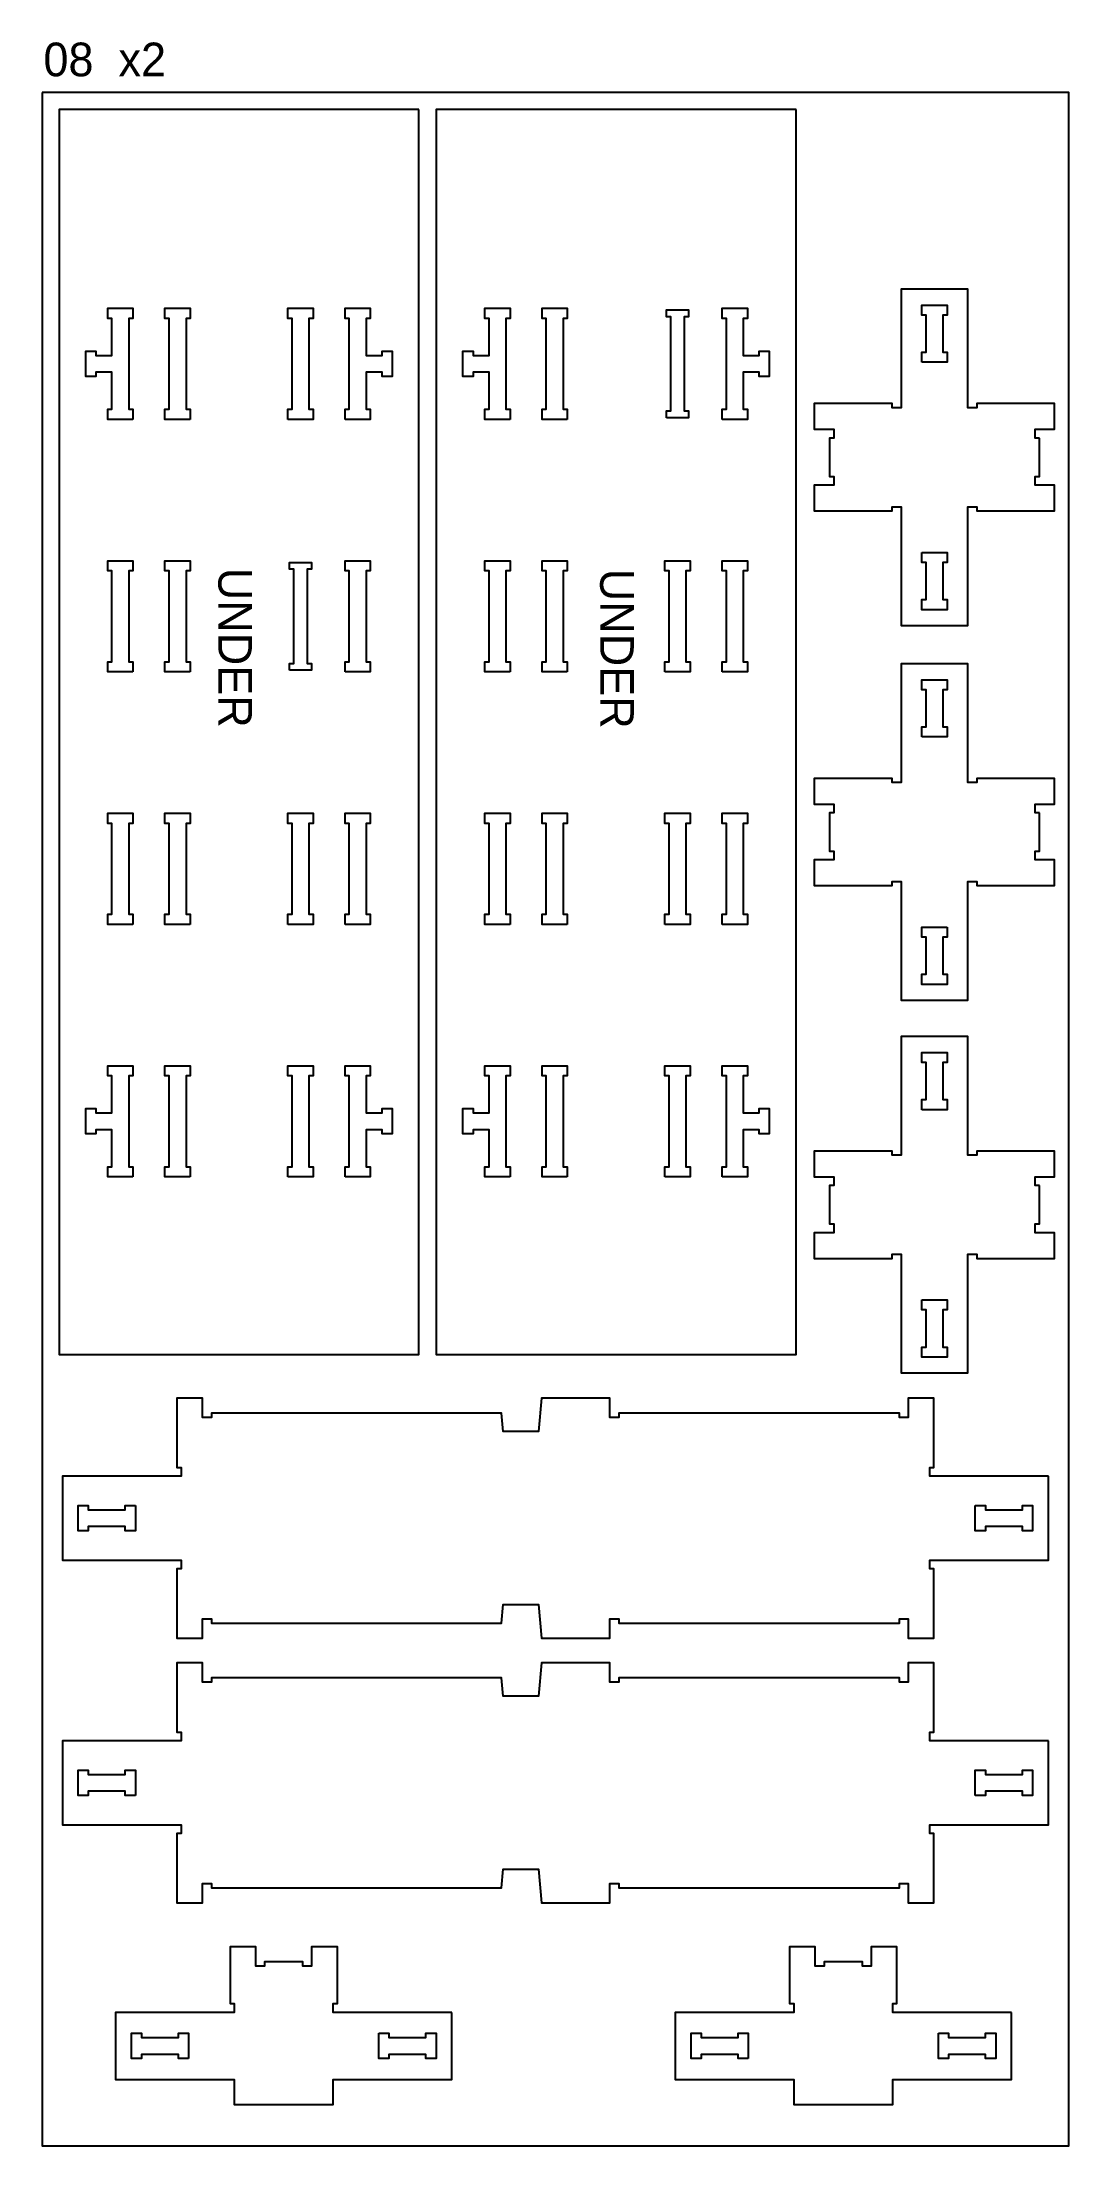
# Model space of a CAD drawing. Header units: inches. Extents: x -19170 to 42346, y 18707 to 54393.
# Drawn here: x 9126 to 10346, y 21707 to 24206 of the extents above; entities that cross this region are included whole.
import ezdxf

# ---------------------------------------------------------------- set-up
doc = ezdxf.new("R2010")
doc.units = ezdxf.units.IN
doc.header["$MEASUREMENT"] = 0
for name, color, linetype in [('0_SHEET_StructuralSheet 2440x1220x18', 1, 'CONTINUOUS'), ('1_3mmTOOL_2mmDEEP_CENTRE', 2, 'CONTINUOUS'), ('4_6mmTOOL_CUTTHROUGH_INSIDE', 4, 'CONTINUOUS'), ('5_6mmTOOL_CUTTHROUGH_OUTSIDE', 5, 'CONTINUOUS')]:
    doc.layers.add(name, color=color, linetype=linetype)

msp = doc.modelspace()

# ---------------------------------------------------------------- texts
at = {"layer": '0_SHEET_StructuralSheet 2440x1220x18', "insert": (9127.6, 24205.8), "char_height": 40, "attachment_point": 1}
msp.add_mtext_dynamic_manual_height_columns('08  x2', width=871.788, gutter_width=200, heights=[0], dxfattribs=at)
at = {"layer": '1_3mmTOOL_2mmDEEP_CENTRE', "char_height": 40, "attachment_point": 1, "rotation": 270}
for insert in [(9375.4, 23646.3), (9829.1, 23645.1)]:
    msp.add_mtext_dynamic_manual_height_columns('{\\W4.33531; }UNDER', width=533.492, gutter_width=200, heights=[0], dxfattribs=dict(at, insert=insert))

# ---------------------------------------------------------------- linework, layer by layer
at = {"layer": '0_SHEET_StructuralSheet 2440x1220x18'}
msp.add_lwpolyline([(9126, 24146.6), (9126, 21706.6), (10346, 21706.6), (10346, 24146.6)], close=True, dxfattribs=at)
at = {"layer": '4_6mmTOOL_CUTTHROUGH_INSIDE'}
for points in [[(9234, 23758.1), (9204, 23758.1), (9204, 23770.1), (9209, 23770.1), (9209, 23814.1), (9190, 23814.1), (9190, 23809.1), (9178, 23809.1), (9178, 23839.1), (9190, 23839.1), (9190, 23834.1), (9209, 23834.1), (9209, 23878.1), (9204, 23878.1), (9204, 23890.1), (9234, 23890.1), (9234, 23878.1), (9229, 23878.1), (9229, 23770.1), (9234, 23770.1)], [(9302, 23758.1), (9272, 23758.1), (9272, 23770.1), (9277, 23770.1), (9277, 23878.1), (9272, 23878.1), (9272, 23890.1), (9302, 23890.1), (9302, 23878.1), (9297, 23878.1), (9297, 23770.1), (9302, 23770.1)], [(9418, 23758.1), (9418, 23770.1), (9423, 23770.1), (9423, 23878.1), (9418, 23878.1), (9418, 23890.1), (9448, 23890.1), (9448, 23878.1), (9443, 23878.1), (9443, 23770.1), (9448, 23770.1), (9448, 23758.1)], [(9486, 23758.1), (9486, 23770.1), (9491, 23770.1), (9491, 23878.1), (9486, 23878.1), (9486, 23890.1), (9516, 23890.1), (9516, 23878.1), (9511, 23878.1), (9511, 23834.1), (9530, 23834.1), (9530, 23839.1), (9542, 23839.1), (9542, 23809.1), (9530, 23809.1), (9530, 23814.1), (9511, 23814.1), (9511, 23770.1), (9516, 23770.1), (9516, 23758.1)], [(9682, 23758.1), (9652, 23758.1), (9652, 23770.1), (9657, 23770.1), (9657, 23814.1), (9638, 23814.1), (9638, 23809.1), (9626, 23809.1), (9626, 23839.1), (9638, 23839.1), (9638, 23834.1), (9657, 23834.1), (9657, 23878.1), (9652, 23878.1), (9652, 23890.1), (9682, 23890.1), (9682, 23878.1), (9677, 23878.1), (9677, 23770.1), (9682, 23770.1)], [(9750, 23758.1), (9720, 23758.1), (9720, 23770.1), (9725, 23770.1), (9725, 23878.1), (9720, 23878.1), (9720, 23890.1), (9750, 23890.1), (9750, 23878.1), (9745, 23878.1), (9745, 23770.1), (9750, 23770.1)], [(9868, 23760.1), (9868, 23768.1), (9873, 23768.1), (9873, 23880.1), (9868, 23880.1), (9868, 23888.1), (9894, 23888.1), (9894, 23880.1), (9889, 23880.1), (9889, 23768.1), (9894, 23768.1), (9894, 23760.1)], [(9934, 23758.1), (9934, 23770.1), (9939, 23770.1), (9939, 23878.1), (9934, 23878.1), (9934, 23890.1), (9964, 23890.1), (9964, 23878.1), (9959, 23878.1), (9959, 23834.1), (9978, 23834.1), (9978, 23839.1), (9990, 23839.1), (9990, 23809.1), (9978, 23809.1), (9978, 23814.1), (9959, 23814.1), (9959, 23770.1), (9964, 23770.1), (9964, 23758.1)], [(10171.2, 23826), (10171.2, 23838), (10176.2, 23838), (10176.2, 23882), (10171.2, 23882), (10171.2, 23894), (10201.2, 23894), (10201.2, 23882), (10196.2, 23882), (10196.2, 23838), (10201.2, 23838), (10201.2, 23826)], [(10171.2, 23600), (10201.2, 23600), (10201.2, 23588), (10196.2, 23588), (10196.2, 23544), (10201.2, 23544), (10201.2, 23532), (10171.2, 23532), (10171.2, 23544), (10176.2, 23544), (10176.2, 23588), (10171.2, 23588)], [(9234, 23458.1), (9204, 23458.1), (9204, 23470.1), (9209, 23470.1), (9209, 23578.1), (9204, 23578.1), (9204, 23590.1), (9234, 23590.1), (9234, 23578.1), (9229, 23578.1), (9229, 23470.1), (9234, 23470.1)], [(9302, 23458.1), (9272, 23458.1), (9272, 23470.1), (9277, 23470.1), (9277, 23578.1), (9272, 23578.1), (9272, 23590.1), (9302, 23590.1), (9302, 23578.1), (9297, 23578.1), (9297, 23470.1), (9302, 23470.1)], [(9420, 23460.1), (9420, 23468.1), (9425, 23468.1), (9425, 23580.1), (9420, 23580.1), (9420, 23588.1), (9446, 23588.1), (9446, 23580.1), (9441, 23580.1), (9441, 23468.1), (9446, 23468.1), (9446, 23460.1)], [(9486, 23458.1), (9486, 23470.1), (9491, 23470.1), (9491, 23578.1), (9486, 23578.1), (9486, 23590.1), (9516, 23590.1), (9516, 23578.1), (9511, 23578.1), (9511, 23470.1), (9516, 23470.1), (9516, 23458.1)], [(9682, 23458.1), (9652, 23458.1), (9652, 23470.1), (9657, 23470.1), (9657, 23578.1), (9652, 23578.1), (9652, 23590.1), (9682, 23590.1), (9682, 23578.1), (9677, 23578.1), (9677, 23470.1), (9682, 23470.1)], [(9750, 23458.1), (9720, 23458.1), (9720, 23470.1), (9725, 23470.1), (9725, 23578.1), (9720, 23578.1), (9720, 23590.1), (9750, 23590.1), (9750, 23578.1), (9745, 23578.1), (9745, 23470.1), (9750, 23470.1)], [(9866, 23458.1), (9866, 23470.1), (9871, 23470.1), (9871, 23578.1), (9866, 23578.1), (9866, 23590.1), (9896, 23590.1), (9896, 23578.1), (9891, 23578.1), (9891, 23470.1), (9896, 23470.1), (9896, 23458.1)], [(9934, 23458.1), (9934, 23470.1), (9939, 23470.1), (9939, 23578.1), (9934, 23578.1), (9934, 23590.1), (9964, 23590.1), (9964, 23578.1), (9959, 23578.1), (9959, 23470.1), (9964, 23470.1), (9964, 23458.1)], [(10171.2, 23380.8), (10171.2, 23392.8), (10176.2, 23392.8), (10176.2, 23436.8), (10171.2, 23436.8), (10171.2, 23448.8), (10201.2, 23448.8), (10201.2, 23436.8), (10196.2, 23436.8), (10196.2, 23392.8), (10201.2, 23392.8), (10201.2, 23380.8)], [(9234, 23158.1), (9204, 23158.1), (9204, 23170.1), (9209, 23170.1), (9209, 23278.1), (9204, 23278.1), (9204, 23290.1), (9234, 23290.1), (9234, 23278.1), (9229, 23278.1), (9229, 23170.1), (9234, 23170.1)], [(9302, 23158.1), (9272, 23158.1), (9272, 23170.1), (9277, 23170.1), (9277, 23278.1), (9272, 23278.1), (9272, 23290.1), (9302, 23290.1), (9302, 23278.1), (9297, 23278.1), (9297, 23170.1), (9302, 23170.1)], [(9418, 23158.1), (9418, 23170.1), (9423, 23170.1), (9423, 23278.1), (9418, 23278.1), (9418, 23290.1), (9448, 23290.1), (9448, 23278.1), (9443, 23278.1), (9443, 23170.1), (9448, 23170.1), (9448, 23158.1)], [(9486, 23158.1), (9486, 23170.1), (9491, 23170.1), (9491, 23278.1), (9486, 23278.1), (9486, 23290.1), (9516, 23290.1), (9516, 23278.1), (9511, 23278.1), (9511, 23170.1), (9516, 23170.1), (9516, 23158.1)], [(9682, 23158.1), (9652, 23158.1), (9652, 23170.1), (9657, 23170.1), (9657, 23278.1), (9652, 23278.1), (9652, 23290.1), (9682, 23290.1), (9682, 23278.1), (9677, 23278.1), (9677, 23170.1), (9682, 23170.1)], [(9750, 23158.1), (9720, 23158.1), (9720, 23170.1), (9725, 23170.1), (9725, 23278.1), (9720, 23278.1), (9720, 23290.1), (9750, 23290.1), (9750, 23278.1), (9745, 23278.1), (9745, 23170.1), (9750, 23170.1)], [(9866, 23158.1), (9866, 23170.1), (9871, 23170.1), (9871, 23278.1), (9866, 23278.1), (9866, 23290.1), (9896, 23290.1), (9896, 23278.1), (9891, 23278.1), (9891, 23170.1), (9896, 23170.1), (9896, 23158.1)], [(9934, 23158.1), (9934, 23170.1), (9939, 23170.1), (9939, 23278.1), (9934, 23278.1), (9934, 23290.1), (9964, 23290.1), (9964, 23278.1), (9959, 23278.1), (9959, 23170.1), (9964, 23170.1), (9964, 23158.1)], [(10201.2, 23154.8), (10201.2, 23142.8), (10196.2, 23142.8), (10196.2, 23098.8), (10201.2, 23098.8), (10201.2, 23086.8), (10171.2, 23086.8), (10171.2, 23098.8), (10176.2, 23098.8), (10176.2, 23142.8), (10171.2, 23142.8), (10171.2, 23154.8)], [(10171.2, 22937.9), (10171.2, 22949.9), (10176.2, 22949.9), (10176.2, 22993.9), (10171.2, 22993.9), (10171.2, 23005.9), (10201.2, 23005.9), (10201.2, 22993.9), (10196.2, 22993.9), (10196.2, 22949.9), (10201.2, 22949.9), (10201.2, 22937.9)], [(9234, 22858.1), (9204, 22858.1), (9204, 22870.1), (9209, 22870.1), (9209, 22914.1), (9190, 22914.1), (9190, 22909.1), (9178, 22909.1), (9178, 22939.1), (9190, 22939.1), (9190, 22934.1), (9209, 22934.1), (9209, 22978.1), (9204, 22978.1), (9204, 22990.1), (9234, 22990.1), (9234, 22978.1), (9229, 22978.1), (9229, 22870.1), (9234, 22870.1)], [(9302, 22858.1), (9272, 22858.1), (9272, 22870.1), (9277, 22870.1), (9277, 22978.1), (9272, 22978.1), (9272, 22990.1), (9302, 22990.1), (9302, 22978.1), (9297, 22978.1), (9297, 22870.1), (9302, 22870.1)], [(9418, 22858.1), (9418, 22870.1), (9423, 22870.1), (9423, 22978.1), (9418, 22978.1), (9418, 22990.1), (9448, 22990.1), (9448, 22978.1), (9443, 22978.1), (9443, 22870.1), (9448, 22870.1), (9448, 22858.1)], [(9486, 22858.1), (9486, 22870.1), (9491, 22870.1), (9491, 22978.1), (9486, 22978.1), (9486, 22990.1), (9516, 22990.1), (9516, 22978.1), (9511, 22978.1), (9511, 22934.1), (9530, 22934.1), (9530, 22939.1), (9542, 22939.1), (9542, 22909.1), (9530, 22909.1), (9530, 22914.1), (9511, 22914.1), (9511, 22870.1), (9516, 22870.1), (9516, 22858.1)], [(9682, 22858.1), (9652, 22858.1), (9652, 22870.1), (9657, 22870.1), (9657, 22914.1), (9638, 22914.1), (9638, 22909.1), (9626, 22909.1), (9626, 22939.1), (9638, 22939.1), (9638, 22934.1), (9657, 22934.1), (9657, 22978.1), (9652, 22978.1), (9652, 22990.1), (9682, 22990.1), (9682, 22978.1), (9677, 22978.1), (9677, 22870.1), (9682, 22870.1)], [(9750, 22858.1), (9720, 22858.1), (9720, 22870.1), (9725, 22870.1), (9725, 22978.1), (9720, 22978.1), (9720, 22990.1), (9750, 22990.1), (9750, 22978.1), (9745, 22978.1), (9745, 22870.1), (9750, 22870.1)], [(9866, 22858.1), (9866, 22870.1), (9871, 22870.1), (9871, 22978.1), (9866, 22978.1), (9866, 22990.1), (9896, 22990.1), (9896, 22978.1), (9891, 22978.1), (9891, 22870.1), (9896, 22870.1), (9896, 22858.1)], [(9934, 22858.1), (9934, 22870.1), (9939, 22870.1), (9939, 22978.1), (9934, 22978.1), (9934, 22990.1), (9964, 22990.1), (9964, 22978.1), (9959, 22978.1), (9959, 22934.1), (9978, 22934.1), (9978, 22939.1), (9990, 22939.1), (9990, 22909.1), (9978, 22909.1), (9978, 22914.1), (9959, 22914.1), (9959, 22870.1), (9964, 22870.1), (9964, 22858.1)], [(10171.2, 22711.9), (10201.2, 22711.9), (10201.2, 22699.9), (10196.2, 22699.9), (10196.2, 22655.9), (10201.2, 22655.9), (10201.2, 22643.9), (10171.2, 22643.9), (10171.2, 22655.9), (10176.2, 22655.9), (10176.2, 22699.9), (10171.2, 22699.9)], [(9236.8, 22467.6), (9236.8, 22437.6), (9224.8, 22437.6), (9224.8, 22442.6), (9180.8, 22442.6), (9180.8, 22437.6), (9168.8, 22437.6), (9168.8, 22467.6), (9180.8, 22467.6), (9180.8, 22462.6), (9224.8, 22462.6), (9224.8, 22467.6)], [(10234.8, 22467.6), (10246.8, 22467.6), (10246.8, 22462.6), (10290.8, 22462.6), (10290.8, 22467.6), (10302.8, 22467.6), (10302.8, 22437.6), (10290.8, 22437.6), (10290.8, 22442.6), (10246.8, 22442.6), (10246.8, 22437.6), (10234.8, 22437.6)], [(9236.8, 22123.1), (9224.8, 22123.1), (9224.8, 22128.1), (9180.8, 22128.1), (9180.8, 22123.1), (9168.8, 22123.1), (9168.8, 22153.1), (9180.8, 22153.1), (9180.8, 22148.1), (9224.8, 22148.1), (9224.8, 22153.1), (9236.8, 22153.1)], [(10234.8, 22123.1), (10234.8, 22153.1), (10246.8, 22153.1), (10246.8, 22148.1), (10290.8, 22148.1), (10290.8, 22153.1), (10302.8, 22153.1), (10302.8, 22123.1), (10290.8, 22123.1), (10290.8, 22128.1), (10246.8, 22128.1), (10246.8, 22123.1)], [(9300.1, 21810.4), (9288.1, 21810.4), (9288.1, 21815.4), (9244.1, 21815.4), (9244.1, 21810.4), (9232.1, 21810.4), (9232.1, 21840.4), (9244.1, 21840.4), (9244.1, 21835.4), (9288.1, 21835.4), (9288.1, 21840.4), (9300.1, 21840.4)], [(9526.1, 21840.4), (9538.1, 21840.4), (9538.1, 21835.4), (9582.1, 21835.4), (9582.1, 21840.4), (9594.1, 21840.4), (9594.1, 21810.4), (9582.1, 21810.4), (9582.1, 21815.4), (9538.1, 21815.4), (9538.1, 21810.4), (9526.1, 21810.4)], [(9965, 21810.4), (9953, 21810.4), (9953, 21815.4), (9909, 21815.4), (9909, 21810.4), (9897, 21810.4), (9897, 21840.4), (9909, 21840.4), (9909, 21835.4), (9953, 21835.4), (9953, 21840.4), (9965, 21840.4)], [(10191, 21840.4), (10203, 21840.4), (10203, 21835.4), (10247, 21835.4), (10247, 21840.4), (10259, 21840.4), (10259, 21810.4), (10247, 21810.4), (10247, 21815.4), (10203, 21815.4), (10203, 21810.4), (10191, 21810.4)]]:
    msp.add_lwpolyline(points, close=True, dxfattribs=at)
at = {"layer": '5_6mmTOOL_CUTTHROUGH_OUTSIDE'}
for points in [[(9573.8, 24126.4), (9146.3, 24126.4), (9146.3, 22646.9), (9573.8, 22646.9)], [(10021.8, 24126.4), (9594.3, 24126.4), (9594.3, 22646.9), (10021.8, 22646.9)], [(10311, 23735.8), (10306, 23735.8), (10306, 23746.3), (10329, 23746.3), (10329, 23776.8), (10236.5, 23776.8), (10236.5, 23771.8), (10226, 23771.8), (10226, 23912.8), (10146.5, 23912.8), (10146.5, 23771.8), (10136, 23771.8), (10136, 23776.8), (10043.5, 23776.8), (10043.5, 23746.3), (10066.5, 23746.3), (10066.5, 23735.8), (10061.5, 23735.8), (10061.5, 23690.3), (10066.5, 23690.3), (10066.5, 23679.8), (10043.5, 23679.8), (10043.5, 23649.3), (10136, 23649.3), (10136, 23654.3), (10146.5, 23654.3), (10146.5, 23513.3), (10226, 23513.3), (10226, 23654.3), (10236.5, 23654.3), (10236.5, 23649.3), (10329, 23649.3), (10329, 23679.8), (10306, 23679.8), (10306, 23690.3), (10311, 23690.3)], [(10311, 23290.6), (10306, 23290.6), (10306, 23301.1), (10329, 23301.1), (10329, 23331.6), (10236.5, 23331.6), (10236.5, 23326.6), (10226, 23326.6), (10226, 23467.6), (10146.5, 23467.6), (10146.5, 23326.6), (10136, 23326.6), (10136, 23331.6), (10043.5, 23331.6), (10043.5, 23301.1), (10066.5, 23301.1), (10066.5, 23290.6), (10061.5, 23290.6), (10061.5, 23245.1), (10066.5, 23245.1), (10066.5, 23234.6), (10043.5, 23234.6), (10043.5, 23204.1), (10136, 23204.1), (10136, 23209.1), (10146.5, 23209.1), (10146.5, 23068.1), (10226, 23068.1), (10226, 23209.1), (10236.5, 23209.1), (10236.5, 23204.1), (10329, 23204.1), (10329, 23234.6), (10306, 23234.6), (10306, 23245.1), (10311, 23245.1)], [(10311, 22847.7), (10306, 22847.7), (10306, 22858.2), (10329, 22858.2), (10329, 22888.7), (10236.5, 22888.7), (10236.5, 22883.7), (10226, 22883.7), (10226, 23024.7), (10146.5, 23024.7), (10146.5, 22883.7), (10136, 22883.7), (10136, 22888.7), (10043.5, 22888.7), (10043.5, 22858.2), (10066.5, 22858.2), (10066.5, 22847.7), (10061.5, 22847.7), (10061.5, 22802.2), (10066.5, 22802.2), (10066.5, 22791.7), (10043.5, 22791.7), (10043.5, 22761.2), (10136, 22761.2), (10136, 22766.2), (10146.5, 22766.2), (10146.5, 22625.2), (10226, 22625.2), (10226, 22766.2), (10236.5, 22766.2), (10236.5, 22761.2), (10329, 22761.2), (10329, 22791.7), (10306, 22791.7), (10306, 22802.2), (10311, 22802.2)], [(10321.6, 22502.3), (10180.6, 22502.3), (10180.6, 22512.8), (10185.6, 22512.8), (10185.6, 22595.3), (10155.1, 22595.3), (10155.1, 22572.3), (10144.6, 22572.3), (10144.6, 22577.3), (9811.1, 22577.3), (9811.1, 22572.3), (9800.6, 22572.3), (9800.6, 22595.3), (9719.5, 22595.3), (9715.9, 22555.4), (9673.7, 22555.4), (9671.7, 22577.3), (9327.1, 22577.3), (9327.1, 22572.3), (9316.6, 22572.3), (9316.6, 22595.3), (9286.1, 22595.3), (9286.1, 22512.8), (9291.1, 22512.8), (9291.1, 22502.3), (9150.1, 22502.3), (9150.1, 22402.8), (9291.1, 22402.8), (9291.1, 22392.3), (9286.1, 22392.3), (9286.1, 22309.8), (9316.6, 22309.8), (9316.6, 22332.8), (9327.1, 22332.8), (9327.1, 22327.8), (9671.7, 22327.8), (9673.7, 22349.8), (9715.9, 22349.8), (9719.5, 22309.8), (9800.6, 22309.8), (9800.6, 22332.8), (9811.1, 22332.8), (9811.1, 22327.8), (10144.6, 22327.8), (10144.6, 22332.8), (10155.1, 22332.8), (10155.1, 22309.8), (10185.6, 22309.8), (10185.6, 22392.3), (10180.6, 22392.3), (10180.6, 22402.8), (10321.6, 22402.8)], [(10321.6, 22187.8), (10180.6, 22187.8), (10180.6, 22198.3), (10185.6, 22198.3), (10185.6, 22280.8), (10155.1, 22280.8), (10155.1, 22257.8), (10144.6, 22257.8), (10144.6, 22262.8), (9811.1, 22262.8), (9811.1, 22257.8), (9800.6, 22257.8), (9800.6, 22280.8), (9719.5, 22280.8), (9715.9, 22240.9), (9673.7, 22240.9), (9671.7, 22262.8), (9327.1, 22262.8), (9327.1, 22257.8), (9316.6, 22257.8), (9316.6, 22280.8), (9286.1, 22280.8), (9286.1, 22198.3), (9291.1, 22198.3), (9291.1, 22187.8), (9150.1, 22187.8), (9150.1, 22088.3), (9291.1, 22088.3), (9291.1, 22077.8), (9286.1, 22077.8), (9286.1, 21995.3), (9316.6, 21995.3), (9316.6, 22018.3), (9327.1, 22018.3), (9327.1, 22013.3), (9671.7, 22013.3), (9673.7, 22035.3), (9715.9, 22035.3), (9719.5, 21995.3), (9800.6, 21995.3), (9800.6, 22018.3), (9811.1, 22018.3), (9811.1, 22013.3), (10144.6, 22013.3), (10144.6, 22018.3), (10155.1, 22018.3), (10155.1, 21995.3), (10185.6, 21995.3), (10185.6, 22077.8), (10180.6, 22077.8), (10180.6, 22088.3), (10321.6, 22088.3)], [(9612.8, 21865.2), (9471.8, 21865.2), (9471.8, 21875.7), (9476.8, 21875.7), (9476.8, 21943.2), (9446.3, 21943.2), (9446.3, 21920.2), (9435.8, 21920.2), (9435.8, 21925.2), (9390.3, 21925.2), (9390.3, 21920.2), (9379.8, 21920.2), (9379.8, 21943.2), (9349.3, 21943.2), (9349.3, 21875.7), (9354.3, 21875.7), (9354.3, 21865.2), (9213.3, 21865.2), (9213.3, 21785.7), (9354.3, 21785.7), (9354.3, 21755.7), (9471.8, 21755.7), (9471.8, 21785.7), (9612.8, 21785.7)], [(10277.7, 21865.2), (10136.7, 21865.2), (10136.7, 21875.7), (10141.7, 21875.7), (10141.7, 21943.2), (10111.2, 21943.2), (10111.2, 21920.2), (10100.7, 21920.2), (10100.7, 21925.2), (10055.2, 21925.2), (10055.2, 21920.2), (10044.7, 21920.2), (10044.7, 21943.2), (10014.2, 21943.2), (10014.2, 21875.7), (10019.2, 21875.7), (10019.2, 21865.2), (9878.2, 21865.2), (9878.2, 21785.7), (10019.2, 21785.7), (10019.2, 21755.7), (10136.7, 21755.7), (10136.7, 21785.7), (10277.7, 21785.7)]]:
    msp.add_lwpolyline(points, close=True, dxfattribs=at)

msp.set_redraw_order([(e.dxf.handle, doc.entitydb.next_handle()) for e in msp.query("TEXT MTEXT ATTDEF DIMENSION ARC_DIMENSION")])  # texts and dimensions are drawn at this point

doc.saveas('drawing.dxf')
